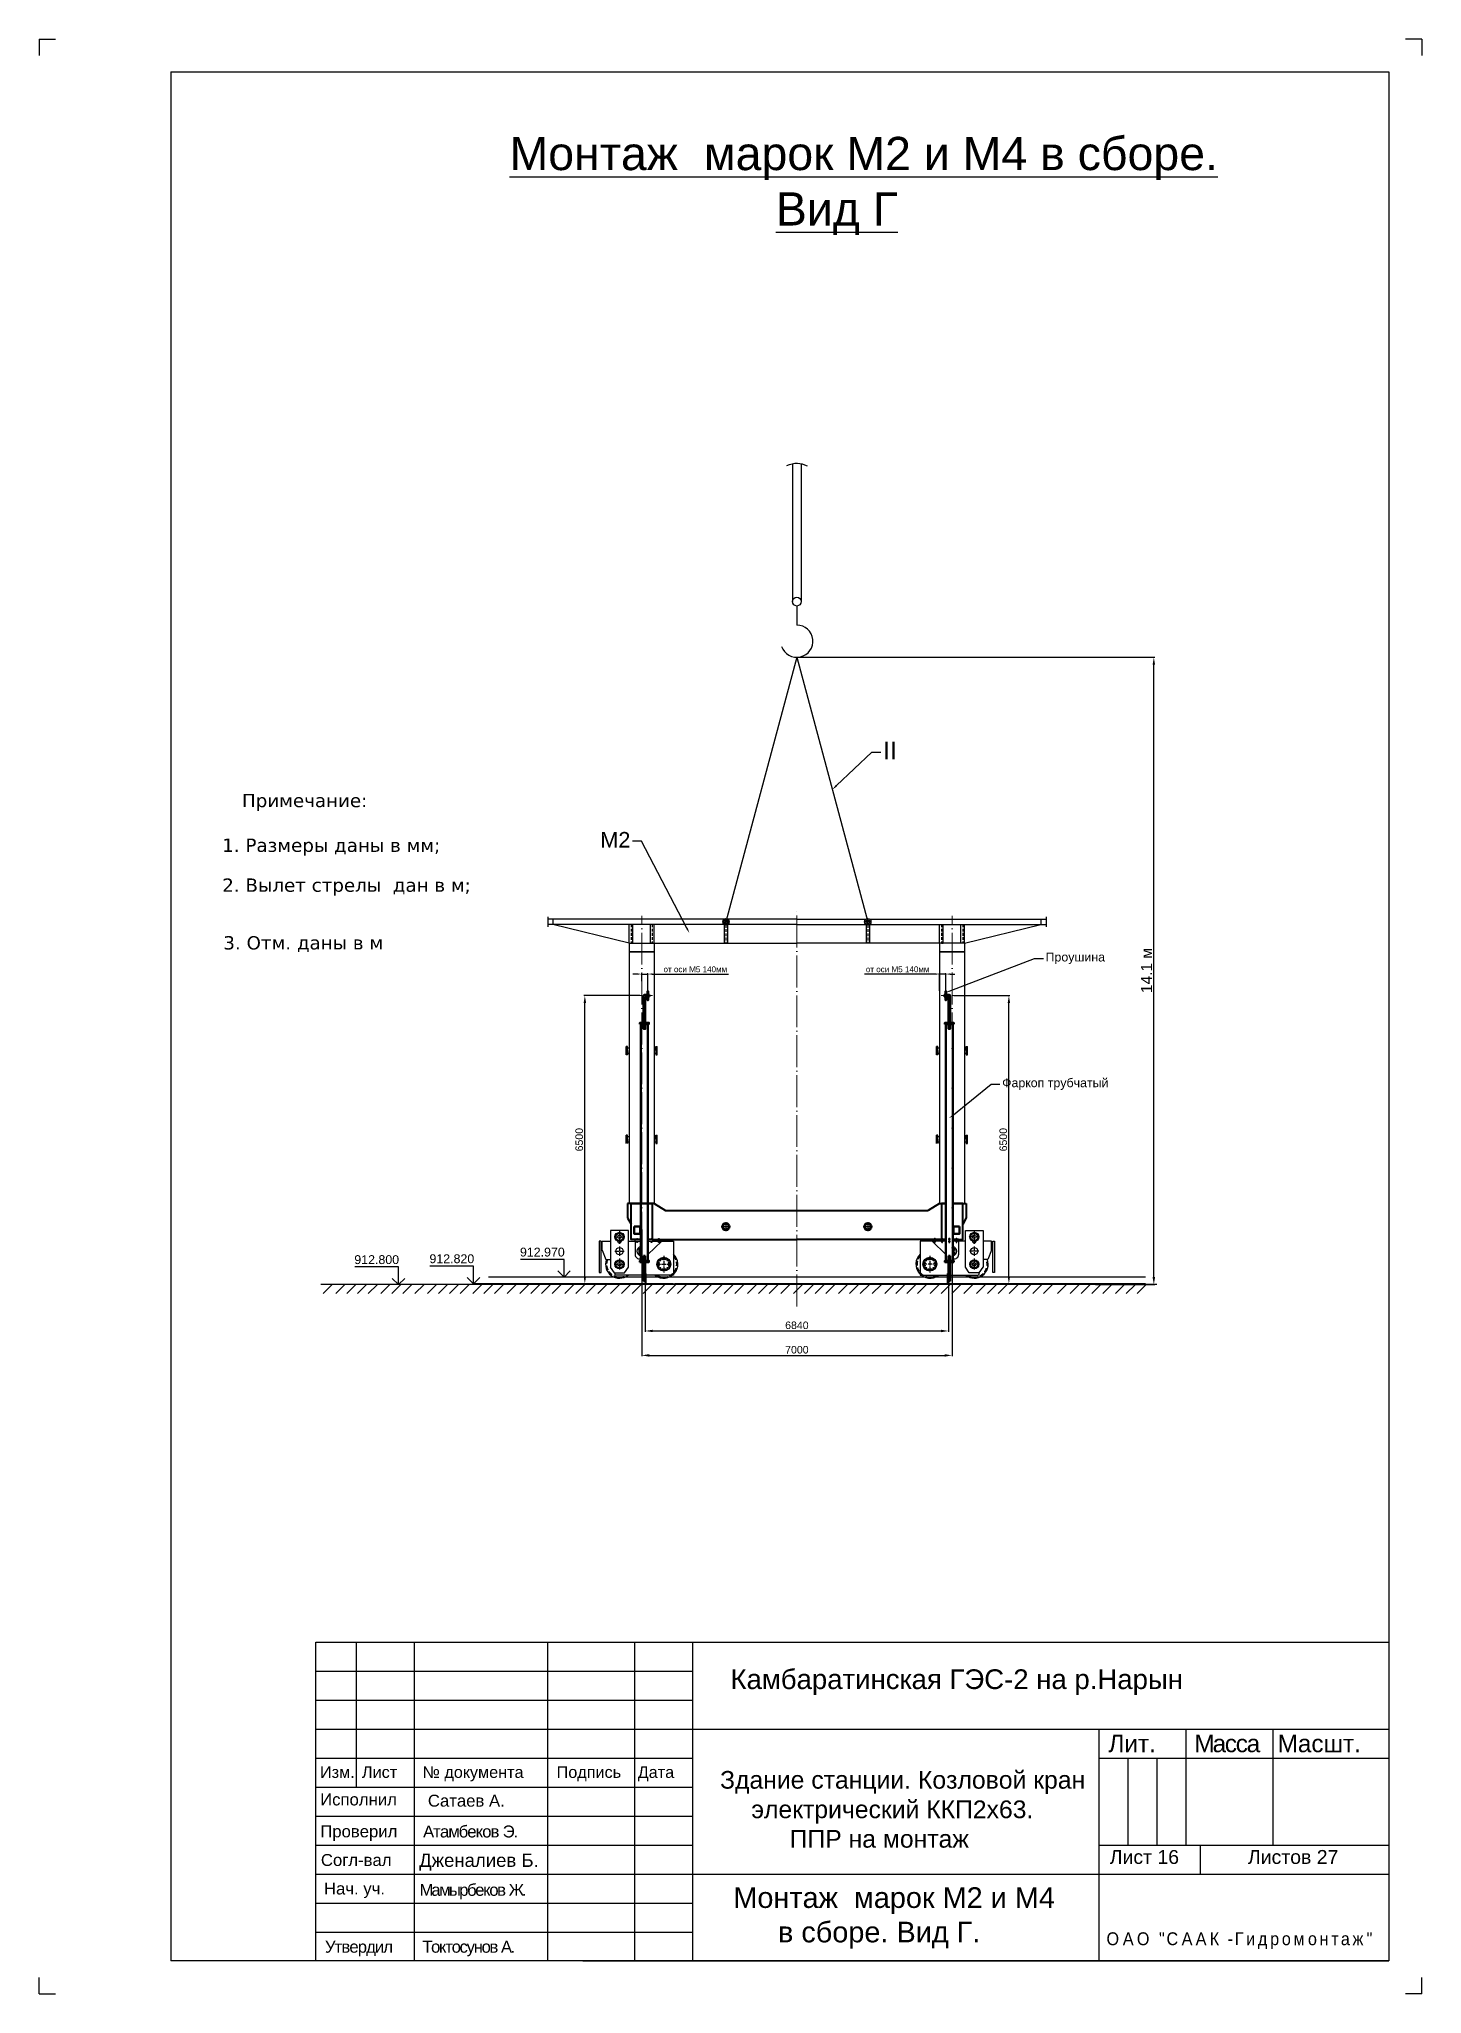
# Model space of a CAD drawing. Header units: millimetres. Extents: x 155577 to 993706, y -295114 to -113927.
# Drawn here: x 638119 to 669304, y -282929 to -238825 of the extents above; entities that cross this region are included whole.
import ezdxf
from ezdxf import colors
from ezdxf.entities.mleader import LeaderData, LeaderLine
from ezdxf.math import Vec2, Vec3

# ---------------------------------------------------------------- set-up
doc = ezdxf.new("R2010")
doc.units = ezdxf.units.MM
doc.linetypes.add('ACAD_ISO04W100', pattern=[30, 24, -3, 0, -3])
doc.linetypes.add('штриховая2', pattern=[9.525, 6.35, -3.175])
doc.layers.add('ось', color=160, linetype='Continuous', lineweight=15)
doc.layers.add('размер', color=84, linetype='Continuous', lineweight=18)
doc.styles.add('rom', font='times.ttf')
doc.styles.get("Standard").update_dxf_attribs({"font": 'arial.ttf'})
doc.dimstyles.new('ISO-25', dxfattribs={"dimtxt": 170, "dimasz": 170, "dimexe": 20, "dimexo": 10, "dimgap": 40, "dimtad": 1, "dimtxsty": 'Standard', "dimcen": 2.5, "dimadec": 0, "dimazin": 0, "dimtfac": 1, "dimtmove": 0, "dimatfit": 3, "dimfxl": 0, "dimarcsym": 0})

msp = doc.modelspace()

# ---------------------------------------------------------------- texts
at = {"attachment_point": 1}
for s, insert, char_height, width in [('\\pi2107.8;{\\LМонтаж  марок М2 и М4 в сборе. \\P\\pi8114.6;Вид Г}', (646620.725, -241030.736), 750, 18906.2907), ('{\\fVerdana|b0|i0|c204|p34;Примечание:}', (642695.314, -255853.792), 300, 3384.09673), ('{\\fVerdana|b0|i0|c204|p34;1. Размеры даны в мм;}', (642249.094, -256863.098), 300, 5351.06305), ('{\\fVerdana|b0|i0|c0|p34;2\\fVerdana|b0|i0|c204|p34;. Вылет стрелы  дан в м;\\H1.8516x; }', (642249.094, -257763.131), 300, 7949.70381), ('{\\fVerdana|b0|i0|c0|p34;3\\fVerdana|b0|i0|c204|p34;. Отм. даны в м}', (642274.296, -259064.544), 300, 5294.04981), ('912.800', (645228.195, -266262.407), 200, 663.51782), ('912.820', (646922.78, -266242.407), 200, 663.51782), ('912.970', (648964.14, -266092.407), 200, 663.51782), ('Камбаратинская ГЭС-2 на р.Нарын', (653711.618, -275606.474), 444.79287, 15409.40209), ('{\\H1.5x;Лит.}', (662235.48, -277083.468), 261.64286, 1218.85232), ('{\\H1.5x;\\T0.9;Масса}', (664174.166, -277083.468), 261.64286, 1218.85232), ('{\\H1.5x;Масшт.}', (666051.042, -277083.468), 261.64286, 1218.85232), ('Изм.', (644454.776, -277793.965), 261.6429, 3075.09004), ('Лист', (645400.899, -277793.965), 261.6429, 3075.09004), ('{\\fArial|b0|i0|c204|p34;№ документа}', (646765.295, -277793.965), 261.64286, 3075.09004), ('Подпись ', (649791.044, -277793.965), 261.6429, 1589.57003), ('Дата', (651620.232, -277793.965), 261.6429, 725.22237), ('\\pi102.31;Здание станции. Козловой кран \\P\\pi808.31;электрический ККП2х63.\\P\\pi1671.1;ППР на монтаж', (653374.595, -277899.289), 399.33282, 8449.96999), ('Исполнил', (644457.843, -278407.235), 269.5497, 1536.4293), ('Сатаев А.', (646887.528, -278434.543), 269.5497, 2643.40605), ('Проверил', (644460.897, -279126.596), 269.5497, 1536.4293), ('{\\T0.9;Атамбеков Э}.', (646778.837, -279130.17), 269.54965, 2835.52721), ('Согл-вал', (644474.659, -279773.361), 269.5497, 1536.4293), ('Дженалиев Б.', (646688.782, -279764.223), 299.49961, 2761.70796), ('Лист 16', (662264.941, -279683.028), 313.9714, 2154.93112), ('Листов 27', (665381.748, -279683.028), 313.9714, 2154.93112), ('Нач. уч.', (644543.823, -280416.514), 269.5497, 2076.7043), ('{\\T0.85;Мамырбеков Ж\\T0.75;.}', (646698.218, -280446.784), 269.54965, 3102.1488), ('\\pi798.5;Монтаж  марок М2 и М4 \\P\\pi1805.6;в сборе. Вид Г.', (652977.587, -280523.598), 465.88829, 8075.36419), ('{\\T0.9;Утвердил}', (644566.563, -281729.935), 269.54965, 1536.4293), ('{\\T0.85;Токтосунов А.}', (646763.305, -281729.935), 269.54965, 3177.93611)]:
    msp.add_mtext(s, dxfattribs=dict(at, insert=insert, char_height=char_height, width=width))
at = {"linetype": 'Continuous', "insert": (665208.662, -281728.601), "char_height": 430.567809, "width": 6162.98546, "attachment_point": 5, "style": 'rom'}
msp.add_mtext('{\\fArial|b0|i0|c204|p34;\\H0.6733x;\\W0.9;\\T1.3;ОАО "СААК \\fArial|b0|i0|c0|p34;-\\fArial|b0|i0|c204|p34;Гидромонтаж\\fArial|b0|i0|c0|p34;"\\Fsimplex|c0;\\H1.485x;\\Q12;\\T1; }', dxfattribs=at)

# ---------------------------------------------------------------- blocks, each defined once
blk = doc.blocks.new('A4')
at = {"color": 4}
for p, q in [((839180.34, -1943.12), (839180.34, -1945.62)), ((839180.34, -1943.12), (839182.84, -1943.12)), ((839390.34, -1943.12), (839387.84, -1943.12)), ((839390.34, -1943.12), (839390.34, -1945.62)), ((839180.34, -2240.12), (839180.34, -2237.62)), ((839390.34, -2240.12), (839390.34, -2237.62)), ((839180.34, -2240.12), (839182.84, -2240.12)), ((839390.34, -2240.12), (839387.84, -2240.12))]:
    blk.add_line(p, q, dxfattribs=at)
for p, q in [((839200.34, -1948.12), (839200.34, -2235.12)), ((839200.34, -1948.12), (839385.34, -1948.12)), ((839385.34, -1948.12), (839385.34, -2235.12)), ((839385.34, -2235.12), (839200.34, -2235.12))]:
    blk.add_line(p, q)
blk = doc.blocks.new('*D132')
at = {"layer": 'Defpoints', "color": 0, "transparency": 16777216}
for p in [(651709, -265671), (658709, -265671), (658709, -268523)]:
    blk.add_point(p, dxfattribs=at)
at = {"layer": 'размер', "color": 0, "lineweight": -2, "transparency": 16777216}
for p, q in [((651709, -265681), (651709, -268543)), ((658709, -265681), (658709, -268543)), ((651879, -268523), (658539, -268523))]:
    blk.add_line(p, q, dxfattribs=at)
at = {"layer": 'размер', "color": 0, "transparency": 16777216}
for points in [[(651879, -268495), (651879, -268552), (651709, -268523)], [(658539, -268495), (658539, -268552), (658709, -268523)]]:
    blk.add_solid(points, dxfattribs=at)
at = {"layer": 'размер', "color": 0, "transparency": 16777216, "insert": (655209, -268397), "char_height": 170, "attachment_point": 5}
blk.add_mtext('7000', dxfattribs=at)
blk = doc.blocks.new('ГАК ДЭКа')
blk.add_line((284780, 30287), (284780, 29857))
blk.add_circle((284780, 30387), 100)
blk.add_arc((284780, 29494), 363, 198.8478, 90)
blk = doc.blocks.new('*D153')
at = {"layer": 'Defpoints', "color": 0, "transparency": 16777216}
for p in [(655209, -252772), (663259, -252772), (661934, -266926)]:
    blk.add_point(p, dxfattribs=at)
at = {"layer": 'размер', "color": 0, "lineweight": -2, "transparency": 16777216}
for p, q in [((655219, -252772), (663279, -252772)), ((663259, -266756), (663259, -252942)), ((661944, -266926), (663279, -266926))]:
    blk.add_line(p, q, dxfattribs=at)
at = {"layer": 'размер', "color": 0, "transparency": 16777216}
for points in [[(663231, -252942), (663288, -252942), (663259, -252772)], [(663231, -266756), (663288, -266756), (663259, -266926)]]:
    blk.add_solid(points, dxfattribs=at)
at = {"layer": 'размер', "color": 0, "transparency": 16777216, "insert": (663094, -259840), "char_height": 170, "attachment_point": 5, "rotation": 90}
blk.add_mtext('{\\H1.4706x;14.1 м}', dxfattribs=at)
blk = doc.blocks.new('*D155')
at = {"layer": 'Defpoints', "color": 0, "transparency": 16777216}
for p in [(658741, -260406), (659990, -260406), (660798, -266906)]:
    blk.add_point(p, dxfattribs=at)
at = {"layer": 'размер', "color": 0, "lineweight": -2, "transparency": 16777216}
for p, q in [((658751, -260406), (660010, -260406)), ((659990, -266736), (659990, -260576)), ((660788, -266906), (659970, -266906))]:
    blk.add_line(p, q, dxfattribs=at)
at = {"layer": 'размер', "color": 0, "transparency": 16777216}
for points in [[(659962, -260576), (660018, -260576), (659990, -260406)], [(659962, -266736), (660018, -266736), (659990, -266906)]]:
    blk.add_solid(points, dxfattribs=at)
at = {"layer": 'размер', "color": 0, "transparency": 16777216, "insert": (659863, -263656), "char_height": 170, "attachment_point": 5, "rotation": 90}
blk.add_mtext('6500', dxfattribs=at)
blk = doc.blocks.new('*D156')
at = {"layer": 'Defpoints', "color": 0, "transparency": 16777216}
for p in [(650427, -260406), (651676, -260406), (649619, -266906)]:
    blk.add_point(p, dxfattribs=at)
at = {"layer": 'размер', "color": 0, "lineweight": -2, "transparency": 16777216}
for p, q in [((651666, -260406), (650407, -260406)), ((650427, -266736), (650427, -260576)), ((649629, -266906), (650447, -266906))]:
    blk.add_line(p, q, dxfattribs=at)
at = {"layer": 'размер', "color": 0, "transparency": 16777216}
for points in [[(650399, -260576), (650456, -260576), (650427, -260406)], [(650399, -266736), (650456, -266736), (650427, -266906)]]:
    blk.add_solid(points, dxfattribs=at)
at = {"layer": 'размер', "color": 0, "transparency": 16777216, "insert": (650300, -263656), "char_height": 170, "attachment_point": 5, "rotation": 90}
blk.add_mtext('6500', dxfattribs=at)
blk = doc.blocks.new('*D157')
at = {"layer": 'Defpoints', "color": 0, "transparency": 16777216}
for p in [(651789, -266926), (658629, -266926), (658629, -267972)]:
    blk.add_point(p, dxfattribs=at)
at = {"layer": 'размер', "color": 0, "lineweight": -2, "transparency": 16777216}
for p, q in [((651789, -266936), (651789, -267992)), ((658629, -266936), (658629, -267992)), ((651959, -267972), (658459, -267972))]:
    blk.add_line(p, q, dxfattribs=at)
at = {"layer": 'размер', "color": 0, "transparency": 16777216}
for points in [[(651959, -267944), (651959, -268000), (651789, -267972)], [(658459, -267944), (658459, -268000), (658629, -267972)]]:
    blk.add_solid(points, dxfattribs=at)
at = {"layer": 'размер', "color": 0, "transparency": 16777216, "insert": (655209, -267845), "char_height": 170, "attachment_point": 5}
blk.add_mtext('6840', dxfattribs=at)
blk = doc.blocks.new('*D163')
at = {"layer": 'Defpoints', "color": 0, "transparency": 16777216}
for p in [(651709, -259920), (651709, -260091), (651849, -260306)]:
    blk.add_point(p, dxfattribs=at)
at = {"layer": 'размер', "color": 0, "lineweight": -2, "transparency": 16777216}
for p, q in [((651609, -259920), (651509, -259920)), ((651709, -260081), (651709, -259900)), ((651709, -259920), (651849, -259920)), ((651849, -260296), (651849, -259900)), ((651949, -259920), (653666, -259920))]:
    blk.add_line(p, q, dxfattribs=at)
at = {"layer": 'размер', "color": 0, "transparency": 16777216}
for points in [[(651609, -259903), (651609, -259936), (651709, -259920)], [(651949, -259903), (651949, -259936), (651849, -259920)]]:
    blk.add_solid(points, dxfattribs=at)
at = {"layer": 'размер', "color": 0, "transparency": 16777216, "insert": (652918, -259813), "char_height": 130, "attachment_point": 5}
blk.add_mtext('от оси М5 140мм', dxfattribs=at)
blk = doc.blocks.new('*D162')
at = {"layer": 'Defpoints', "color": 0, "transparency": 16777216}
for p in [(658569, -259920), (658429, -260306), (658569, -260306)]:
    blk.add_point(p, dxfattribs=at)
at = {"layer": 'размер', "color": 0, "lineweight": -2, "transparency": 16777216}
for p, q in [((658329, -259920), (656733, -259920)), ((658429, -260296), (658429, -259900)), ((658569, -259920), (658429, -259920)), ((658569, -260296), (658569, -259900)), ((658669, -259920), (658769, -259920))]:
    blk.add_line(p, q, dxfattribs=at)
at = {"layer": 'размер', "color": 0, "transparency": 16777216}
for points in [[(658329, -259903), (658329, -259936), (658429, -259920)], [(658669, -259903), (658669, -259936), (658569, -259920)]]:
    blk.add_solid(points, dxfattribs=at)
at = {"layer": 'размер', "color": 0, "transparency": 16777216, "insert": (657481, -259813), "char_height": 130, "attachment_point": 5}
blk.add_mtext('от оси М5 140мм', dxfattribs=at)

# ---------------------------------------------------------------- dimensions: what is measured, and where the dimension line sits
at = {"layer": 'размер'}
dim = msp.add_linear_dim(base=(663259.271, -252771.624), p1=(661933.822, -266926.47), p2=(655208.612, -252771.624), angle=90, text='{\\H1.4706x;14.1 м}', dimstyle='ISO-25', dxfattribs=at)
dim.commit()
dim.dimension.update_dxf_attribs({"geometry": '*D153', "text_midpoint": (663259.271, -259839.994), "dimtype": 160})
for base, p1, p2, picture, middle in [((651708.612, -259919.754), (651848.612, -260306.47), (651708.612, -260090.537), '*D163', (652917.994, -259919.754)), ((658568.612, -259919.754), (658428.612, -260306.47), (658568.612, -260306.47), '*D162', (657480.927, -259919.754))]:
    dim = msp.add_linear_dim(base=base, p1=p1, p2=p2, text='от оси М5 140мм', dimstyle='ISO-25', override={"dimtxt": 130, "dimasz": 100}, dxfattribs=at)
    dim.commit()
    dim.dimension.update_dxf_attribs({"geometry": picture, "text_midpoint": middle, "dimtype": 160})
for base, p1, p2, picture, middle in [((650427.194, -260406.47), (649619.464, -266906.47), (651676.409, -260406.47), '*D156', (650427.194, -263656.47)), ((659990.029, -260406.47), (660797.76, -266906.47), (658740.814, -260406.47), '*D155', (659990.029, -263656.47))]:
    dim = msp.add_linear_dim(base=base, p1=p1, p2=p2, angle=90, dimstyle='ISO-25', dxfattribs=at)
    dim.commit()
    dim.dimension.update_dxf_attribs({"geometry": picture, "text_midpoint": middle, "dimtype": 160})
dim = msp.add_linear_dim(base=(658708.612, -268523.431), p1=(651708.612, -265671.47), p2=(658708.612, -265671.47), dimstyle='ISO-25', dxfattribs=at)
dim.commit()
dim.dimension.update_dxf_attribs({"geometry": '*D132', "text_midpoint": (655208.612, -268523.431), "dimtype": 160})
dim = msp.add_linear_dim(base=(658628.612, -267972.054), p1=(651788.612, -266926.47), p2=(658628.612, -266926.47), dimstyle='ISO-25', dxfattribs=at)
dim.commit()
dim.dimension.update_dxf_attribs({"geometry": '*D157', "text_midpoint": (655208.612, -267845.256)})

# ---------------------------------------------------------------- hatches: boundary and pattern name
for points in [[(651358.612, -261554.276), (651388.612, -261554.276), (651388.612, -261646.47), (651388.612, -261738.665), (651358.612, -261738.665)], [(652058.612, -261738.665), (652028.612, -261738.665), (652028.612, -261646.47), (652028.612, -261554.276), (652058.612, -261554.276)], [(658358.612, -261554.276), (658388.612, -261554.276), (658388.612, -261646.47), (658388.612, -261738.665), (658358.612, -261738.665)], [(659058.612, -261738.665), (659028.612, -261738.665), (659028.612, -261646.47), (659028.612, -261554.276), (659058.612, -261554.276)], [(651358.612, -263554.276), (651388.612, -263554.276), (651388.612, -263646.47), (651388.612, -263738.665), (651358.612, -263738.665)], [(652058.612, -263738.665), (652028.612, -263738.665), (652028.612, -263646.47), (652028.612, -263554.276), (652058.612, -263554.276)], [(658358.612, -263554.276), (658388.612, -263554.276), (658388.612, -263646.47), (658388.612, -263738.665), (658358.612, -263738.665)], [(659058.612, -263738.665), (659028.612, -263738.665), (659028.612, -263646.47), (659028.612, -263554.276), (659058.612, -263554.276)]]:
    msp.add_hatch(color=256).paths.add_polyline_path(points)

# ---------------------------------------------------------------- linework, layer by layer
for p, q in [((655108.708, -248404.848), (655108.612, -251515.726)), ((655308.379, -248404.49), (655308.379, -251522.553)), ((655208.612, -252771.624), (653608.612, -258740.47)), ((655208.612, -252771.624), (656808.612, -258740.47)), ((653533.671, -258740.47), (653683.552, -258740.47)), ((653608.612, -258800.47), (653608.612, -258669.529)), ((656883.552, -258740.47), (656733.671, -258740.47)), ((656808.612, -258800.47), (656808.612, -258669.529)), ((651948.612, -259220.47), (651908.612, -259220.47)), ((652248.612, -259220.47), (652368.612, -259220.47)), ((658168.612, -259220.47), (658048.612, -259220.47)), ((658468.612, -259220.47), (658508.612, -259220.47)), ((651838.612, -260388.47), (651838.612, -260424.47)), ((651869.525, -260388.47), (651869.525, -260424.47)), ((651880.024, -260388.47), (651880.024, -260424.47)), ((658537.199, -260388.47), (658537.199, -260424.47)), ((658547.698, -260388.47), (658547.698, -260424.47)), ((658578.612, -260388.47), (658578.612, -260424.47)), ((651788.612, -261006.47), (651752.612, -261006.47)), ((651788.612, -261006.47), (651752.612, -261006.47)), ((651788.612, -261056.47), (651752.612, -261056.47)), ((651788.612, -261056.47), (651752.612, -261056.47)), ((651788.612, -261081.47), (651752.612, -261081.47)), ((651788.612, -261081.47), (651752.612, -261081.47)), ((658628.612, -261006.47), (658664.612, -261006.47)), ((658628.612, -261006.47), (658664.612, -261006.47)), ((658628.612, -261056.47), (658664.612, -261056.47)), ((658628.612, -261056.47), (658664.612, -261056.47)), ((658628.612, -261081.47), (658664.612, -261081.47)), ((658628.612, -261081.47), (658664.612, -261081.47)), ((651388.612, -261554.276), (651358.612, -261554.276)), ((651358.612, -261738.665), (651358.612, -261554.276)), ((651388.612, -261738.665), (651358.612, -261738.665)), ((651388.612, -261646.47), (651388.612, -261554.276)), ((651388.612, -261646.47), (651388.612, -261738.665)), ((652028.612, -261646.47), (652028.612, -261554.276)), ((652028.612, -261554.276), (652058.612, -261554.276)), ((652028.612, -261646.47), (652028.612, -261738.665)), ((652028.612, -261738.665), (652058.612, -261738.665)), ((652058.612, -261738.665), (652058.612, -261554.276)), ((658388.612, -261554.276), (658358.612, -261554.276)), ((658358.612, -261738.665), (658358.612, -261554.276)), ((658388.612, -261738.665), (658358.612, -261738.665)), ((658388.612, -261646.47), (658388.612, -261554.276)), ((658388.612, -261646.47), (658388.612, -261738.665)), ((659028.612, -261646.47), (659028.612, -261554.276)), ((659028.612, -261554.276), (659058.612, -261554.276)), ((659028.612, -261646.47), (659028.612, -261738.665)), ((659028.612, -261738.665), (659058.612, -261738.665)), ((659058.612, -261738.665), (659058.612, -261554.276)), ((651388.612, -263554.276), (651358.612, -263554.276)), ((651358.612, -263738.665), (651358.612, -263554.276)), ((651388.612, -263646.47), (651388.612, -263554.276)), ((651388.612, -263646.47), (651388.612, -263738.665)), ((652028.612, -263646.47), (652028.612, -263554.276)), ((652028.612, -263554.276), (652058.612, -263554.276)), ((652028.612, -263646.47), (652028.612, -263738.665)), ((652028.612, -263738.665), (652058.612, -263738.665)), ((652058.612, -263738.665), (652058.612, -263554.276)), ((658388.612, -263554.276), (658358.612, -263554.276)), ((658358.612, -263738.665), (658358.612, -263554.276)), ((658388.612, -263646.47), (658388.612, -263554.276)), ((658388.612, -263646.47), (658388.612, -263738.665)), ((659028.612, -263646.47), (659028.612, -263554.276)), ((659028.612, -263554.276), (659058.612, -263554.276)), ((659028.612, -263646.47), (659028.612, -263738.665)), ((659028.612, -263738.665), (659058.612, -263738.665)), ((659058.612, -263738.665), (659058.612, -263554.276)), ((650817.399, -265947.51), (651008.612, -265947.51)), ((650817.399, -266148.925), (650817.399, -265947.51)), ((651008.612, -265702.47), (651008.612, -266531.274)), ((651408.612, -265702.47), (651008.612, -265702.47)), ((651408.612, -266531.274), (651408.612, -265702.47)), ((651408.612, -265947.51), (651691.112, -265947.51)), ((651560.631, -265908.742), (651691.112, -265908.742)), ((651560.631, -265948.742), (651560.631, -265908.742)), ((651560.631, -265947.51), (651560.631, -266250.561)), ((651560.631, -265948.742), (651560.631, -265947.51)), ((651850.112, -265908.742), (652160.04, -265908.742)), ((651850.112, -265947.51), (652424.177, -265947.51)), ((652160.04, -265948.742), (651850.112, -266243.103)), ((652160.04, -265908.742), (652160.04, -265948.742)), ((652160.04, -265908.742), (652160.04, -265948.742)), ((652424.177, -265947.51), (652424.177, -266716.154)), ((653507.012, -265618.649), (653710.211, -265618.649)), ((653608.612, -265514.986), (653608.612, -265722.311)), ((656707.012, -265618.649), (656910.211, -265618.649)), ((656808.612, -265514.986), (656808.612, -265722.311)), ((657993.046, -265947.51), (657993.046, -266716.154)), ((658567.112, -265947.51), (657993.046, -265947.51)), ((658257.183, -265908.742), (658257.183, -265948.742)), ((658257.183, -265908.742), (658257.183, -265948.742)), ((658567.112, -265908.742), (658257.183, -265908.742)), ((658257.183, -265948.742), (658567.112, -266243.103)), ((658664.258, -265908.742), (658628.918, -265908.742)), ((658664.258, -265947.51), (658628.918, -265947.51)), ((658856.592, -265908.742), (658726.112, -265908.742)), ((659008.612, -265947.51), (658726.112, -265947.51)), ((658856.592, -265948.742), (658856.592, -265908.742)), ((658856.592, -265947.51), (658856.592, -266250.561)), ((658856.592, -265948.742), (658856.592, -265947.51)), ((659008.612, -266531.274), (659008.612, -265702.47)), ((659008.612, -265702.47), (659408.612, -265702.47)), ((659408.612, -265702.47), (659408.612, -266531.274)), ((659599.824, -265947.51), (659408.612, -265947.51)), ((659599.824, -266148.925), (659599.824, -265947.51)), ((649958.14, -266356.47), (648975.364, -266356.47)), ((649958.14, -266756.47), (649958.14, -266356.47)), ((650817.399, -266148.925), (650904.072, -266360.097)), ((650904.072, -266360.097), (651008.612, -266360.097)), ((651788.612, -266302.927), (651752.612, -266302.927)), ((651788.612, -266327.927), (651752.612, -266327.927)), ((651788.612, -266327.927), (651752.612, -266327.927)), ((651788.612, -266352.927), (651752.612, -266352.927)), ((651788.612, -266352.927), (651752.612, -266352.927)), ((651788.612, -266377.927), (651752.612, -266377.927)), ((651788.612, -266377.927), (651752.612, -266377.927)), ((658628.612, -266302.927), (658664.612, -266302.927)), ((658628.612, -266327.927), (658664.612, -266327.927)), ((658628.612, -266327.927), (658664.612, -266327.927)), ((658628.612, -266352.927), (658664.612, -266352.927)), ((658628.612, -266352.927), (658664.612, -266352.927)), ((658628.612, -266377.927), (658664.612, -266377.927)), ((658628.612, -266377.927), (658664.612, -266377.927)), ((659513.151, -266360.097), (659408.612, -266360.097)), ((659599.824, -266148.925), (659513.151, -266360.097)), ((646222.195, -266526.47), (645239.418, -266526.47)), ((646222.195, -266926.47), (646080.773, -266785.049)), ((646222.195, -266926.47), (646222.195, -266526.47)), ((646222.195, -266926.47), (646363.616, -266785.049)), ((647916.78, -266506.47), (646934.003, -266506.47)), ((647916.78, -266906.47), (647775.358, -266765.049)), ((647916.78, -266906.47), (647916.78, -266506.47)), ((647916.78, -266906.47), (648058.201, -266765.049)), ((649958.14, -266756.47), (649816.719, -266615.049)), ((649958.14, -266756.47), (650099.561, -266615.049)), ((651093.724, -266662.47), (651008.612, -266531.274)), ((651093.724, -266662.47), (651323.499, -266662.47)), ((651093.724, -266662.47), (651114.585, -266716.154)), ((652424.177, -266716.154), (651114.585, -266716.154)), ((651323.499, -266662.47), (651408.612, -266531.274)), ((651788.612, -266427.927), (651752.612, -266427.927)), ((651788.612, -266427.927), (651752.612, -266427.927)), ((651788.612, -266452.927), (651752.612, -266452.927)), ((651788.612, -266452.927), (651752.612, -266452.927)), ((657993.046, -266716.154), (659302.638, -266716.154)), ((658628.612, -266427.927), (658664.612, -266427.927)), ((658628.612, -266427.927), (658664.612, -266427.927)), ((658628.612, -266452.927), (658664.612, -266452.927)), ((658628.612, -266452.927), (658664.612, -266452.927)), ((659093.724, -266662.47), (659008.612, -266531.274)), ((659323.499, -266662.47), (659093.724, -266662.47)), ((659323.499, -266662.47), (659302.638, -266716.154)), ((659323.499, -266662.47), (659408.612, -266531.274)), ((644524.802, -267130.117), (644728.449, -266926.47)), ((644809.947, -267130.117), (645013.594, -266926.47)), ((644809.947, -267130.117), (645013.594, -266926.47)), ((644809.947, -267130.117), (645013.594, -266926.47)), ((645057.57, -267130.117), (645261.217, -266926.47)), ((645300.202, -267130.117), (645503.849, -266926.47)), ((645543.823, -267130.117), (645747.47, -266926.47)), ((645828.968, -267130.117), (646032.615, -266926.47)), ((645828.968, -267130.117), (646032.615, -266926.47)), ((645828.968, -267130.117), (646032.615, -266926.47)), ((646076.591, -267130.117), (646280.238, -266926.47)), ((646319.223, -267130.117), (646522.87, -266926.47)), ((646596.413, -267130.117), (646800.06, -266926.47)), ((646881.558, -267130.117), (647085.205, -266926.47)), ((646881.558, -267130.117), (647085.205, -266926.47)), ((646881.558, -267130.117), (647085.205, -266926.47)), ((647129.181, -267130.117), (647332.828, -266926.47)), ((647371.813, -267130.117), (647575.46, -266926.47)), ((647615.434, -267130.117), (647819.081, -266926.47)), ((647900.579, -267130.117), (648104.225, -266926.47)), ((647900.579, -267130.117), (648104.225, -266926.47)), ((647900.579, -267130.117), (648104.225, -266926.47)), ((648148.202, -267130.117), (648351.848, -266926.47)), ((648390.834, -267130.117), (648594.481, -266926.47)), ((648672.98, -267130.117), (648876.627, -266926.47)), ((648958.125, -267130.117), (649161.772, -266926.47)), ((648958.125, -267130.117), (649161.772, -266926.47)), ((648958.125, -267130.117), (649161.772, -266926.47)), ((649205.748, -267130.117), (649409.394, -266926.47)), ((649448.38, -267130.117), (649652.027, -266926.47)), ((649692.001, -267130.117), (649895.648, -266926.47)), ((649977.146, -267130.117), (650180.792, -266926.47)), ((649977.146, -267130.117), (650180.792, -266926.47)), ((649977.146, -267130.117), (650180.792, -266926.47)), ((650224.768, -267130.117), (650428.415, -266926.47)), ((650467.401, -267130.117), (650671.048, -266926.47)), ((650721.293, -267130.117), (650924.94, -266926.47)), ((651006.438, -267130.117), (651210.085, -266926.47)), ((651006.438, -267130.117), (651210.085, -266926.47)), ((651006.438, -267130.117), (651210.085, -266926.47)), ((651254.061, -267130.117), (651457.708, -266926.47)), ((651496.693, -267130.117), (651700.34, -266926.47)), ((651740.314, -267130.117), (651943.961, -266926.47)), ((652025.459, -267130.117), (652229.105, -266926.47)), ((652025.459, -267130.117), (652229.105, -266926.47)), ((652025.459, -267130.117), (652229.105, -266926.47)), ((652273.082, -267130.117), (652476.728, -266926.47)), ((652515.714, -267130.117), (652719.361, -266926.47)), ((652791.059, -267130.117), (652994.706, -266926.47)), ((653076.204, -267130.117), (653279.85, -266926.47)), ((653076.204, -267130.117), (653279.85, -266926.47)), ((653076.204, -267130.117), (653279.85, -266926.47)), ((653323.827, -267130.117), (653527.473, -266926.47)), ((653566.459, -267130.117), (653770.106, -266926.47)), ((653810.08, -267130.117), (654013.726, -266926.47)), ((654095.224, -267130.117), (654298.871, -266926.47)), ((654095.224, -267130.117), (654298.871, -266926.47)), ((654095.224, -267130.117), (654298.871, -266926.47)), ((654342.847, -267130.117), (654546.494, -266926.47)), ((654585.48, -267130.117), (654789.126, -266926.47)), ((654845.399, -267130.117), (655049.045, -266926.47)), ((655130.544, -267130.117), (655334.19, -266926.47)), ((655130.544, -267130.117), (655334.19, -266926.47)), ((655130.544, -267130.117), (655334.19, -266926.47)), ((655378.166, -267130.117), (655581.813, -266926.47)), ((655620.799, -267130.117), (655824.445, -266926.47)), ((655864.419, -267130.117), (656068.066, -266926.47)), ((656149.564, -267130.117), (656353.211, -266926.47)), ((656149.564, -267130.117), (656353.211, -266926.47)), ((656149.564, -267130.117), (656353.211, -266926.47)), ((656397.187, -267130.117), (656600.834, -266926.47)), ((656639.819, -267130.117), (656843.466, -266926.47)), ((656910.036, -267130.117), (657113.683, -266926.47)), ((657195.181, -267130.117), (657398.827, -266926.47)), ((657195.181, -267130.117), (657398.827, -266926.47)), ((657195.181, -267130.117), (657398.827, -266926.47)), ((657442.803, -267130.117), (657646.45, -266926.47)), ((657685.436, -267130.117), (657889.083, -266926.47)), ((657929.057, -267130.117), (658132.703, -266926.47)), ((658214.201, -267130.117), (658417.848, -266926.47)), ((658214.201, -267130.117), (658417.848, -266926.47)), ((658214.201, -267130.117), (658417.848, -266926.47)), ((658461.824, -267130.117), (658665.471, -266926.47)), ((658704.457, -267130.117), (658908.103, -266926.47)), ((658975.636, -267130.117), (659179.283, -266926.47)), ((659260.781, -267130.117), (659464.428, -266926.47)), ((659260.781, -267130.117), (659464.428, -266926.47)), ((659260.781, -267130.117), (659464.428, -266926.47)), ((659508.404, -267130.117), (659712.05, -266926.47)), ((659751.036, -267130.117), (659954.683, -266926.47)), ((659994.657, -267130.117), (660198.304, -266926.47)), ((660279.802, -267130.117), (660483.448, -266926.47)), ((660279.802, -267130.117), (660483.448, -266926.47)), ((660279.802, -267130.117), (660483.448, -266926.47)), ((660527.424, -267130.117), (660731.071, -266926.47)), ((660770.057, -267130.117), (660973.704, -266926.47)), ((661086.756, -267130.117), (661290.403, -266926.47)), ((661371.901, -267130.117), (661575.548, -266926.47)), ((661371.901, -267130.117), (661575.548, -266926.47)), ((661371.901, -267130.117), (661575.548, -266926.47)), ((661619.524, -267130.117), (661823.171, -266926.47)), ((661862.156, -267130.117), (662065.803, -266926.47)), ((662105.777, -267130.117), (662309.424, -266926.47)), ((662390.922, -267130.117), (662594.569, -266926.47)), ((662390.922, -267130.117), (662594.569, -266926.47)), ((662390.922, -267130.117), (662594.569, -266926.47)), ((662638.545, -267130.117), (662842.192, -266926.47)), ((662881.177, -267130.117), (663084.824, -266926.47)), ((644359.968, -282186.761), (644359.968, -274991.582)), ((644359.968, -274991.582), (668561.933, -274991.582)), ((645275.718, -278262.118), (645275.718, -274991.582)), ((646583.932, -282186.761), (646583.932, -274991.582)), ((649592.825, -282186.761), (649592.825, -274991.582)), ((651555.147, -282186.761), (651555.147, -274991.582)), ((652863.361, -282186.761), (652863.361, -274991.582)), ((644359.968, -275645.69), (652863.361, -275645.69)), ((644359.968, -276299.797), (652863.361, -276299.797)), ((644359.968, -276953.904), (668561.933, -276953.904)), ((644359.968, -276953.904), (668561.933, -276953.904)), ((662020.861, -276953.904), (662020.861, -282186.761)), ((663983.183, -276953.904), (663983.183, -279570.333)), ((665945.504, -276953.904), (665945.504, -279570.333)), ((668561.933, -276781.361), (668561.933, -282186.761)), ((644359.968, -277608.011), (652863.361, -277608.011)), ((662020.861, -277608.011), (668561.933, -277608.011)), ((662674.968, -277608.011), (662674.968, -279570.333)), ((663329.076, -277608.011), (663329.076, -279570.333)), ((644359.968, -278262.118), (652863.361, -278262.118)), ((644359.968, -278262.118), (652863.361, -278262.118)), ((644359.968, -278916.225), (652863.361, -278916.225)), ((644359.968, -278916.225), (652863.361, -278916.225)), ((644359.968, -279570.333), (652863.361, -279570.333)), ((662020.861, -279570.333), (668561.933, -279570.333)), ((664305.654, -279570.333), (664305.654, -280224.44)), ((644359.968, -280224.44), (668561.933, -280224.44)), ((644359.968, -280878.547), (652863.361, -280878.547)), ((644359.968, -280878.547), (652863.361, -280878.547)), ((644359.968, -281532.654), (652863.361, -281532.654)), ((668561.933, -282186.761), (650380.133, -282186.761)), ((650380.133, -282186.761), (668561.933, -282186.761))]:
    msp.add_line(p, q)
at = {"lineweight": 30}
for p, q in [((649588.612, -258630.47), (649588.612, -258850.47)), ((653570.762, -258680.47), (649588.612, -258680.47)), ((653570.762, -258800.47), (649588.612, -258800.47)), ((649708.612, -258680.47), (649708.612, -258800.47)), ((651428.612, -259220.47), (649708.612, -258800.47)), ((651428.612, -259220.47), (651428.612, -258800.47)), ((651508.612, -259220.47), (651508.612, -258800.47)), ((651908.612, -259220.47), (651908.612, -258800.47)), ((651988.612, -259220.47), (651988.612, -258800.47)), ((653570.762, -258800.47), (653570.762, -259220.47)), ((655208.612, -258680.47), (653646.461, -258680.47)), ((655208.612, -258800.47), (653646.461, -258800.47)), ((653646.461, -258800.47), (653646.461, -259220.47)), ((655208.612, -258680.47), (656770.762, -258680.47)), ((655208.612, -258800.47), (656770.762, -258800.47)), ((656770.762, -258800.47), (656770.762, -259220.47)), ((656846.461, -258680.47), (660828.612, -258680.47)), ((656846.461, -258800.47), (660828.612, -258800.47)), ((656846.461, -258800.47), (656846.461, -259220.47)), ((658428.612, -259220.47), (658428.612, -258800.47)), ((658508.612, -259220.47), (658508.612, -258800.47)), ((658908.612, -259220.47), (658908.612, -258800.47)), ((658988.612, -259220.47), (660708.612, -258800.47)), ((658988.612, -259220.47), (658988.612, -258800.47)), ((660708.612, -258680.47), (660708.612, -258800.47)), ((660828.612, -258630.47), (660828.612, -258850.47)), ((651428.612, -259220.47), (651428.612, -259415.47)), ((651428.612, -259220.47), (655208.612, -259220.47)), ((651988.612, -259220.47), (651988.612, -259415.47)), ((658988.612, -259220.47), (655208.612, -259220.47)), ((658428.612, -259220.47), (658428.612, -259415.47)), ((658988.612, -259220.47), (658988.612, -259415.47)), ((651988.612, -259415.47), (651428.612, -259415.47)), ((651988.612, -259425.47), (651428.612, -259425.47)), ((651428.612, -259425.47), (651428.612, -265096.47)), ((651988.612, -259425.47), (651988.612, -265096.47)), ((658988.612, -259415.47), (658428.612, -259415.47)), ((658988.612, -259425.47), (658428.612, -259425.47)), ((658428.612, -259425.47), (658428.612, -265096.47)), ((658988.612, -259425.47), (658988.612, -265096.47)), ((651388.612, -261586.47), (651428.612, -261586.47)), ((651388.612, -261706.47), (651428.612, -261706.47)), ((651988.612, -261586.47), (652028.612, -261586.47)), ((651988.612, -261706.47), (652028.612, -261706.47)), ((658388.612, -261586.47), (658428.612, -261586.47)), ((658388.612, -261706.47), (658428.612, -261706.47)), ((658988.612, -261586.47), (659028.612, -261586.47)), ((658988.612, -261706.47), (659028.612, -261706.47)), ((651388.612, -263586.47), (651428.612, -263586.47)), ((651388.612, -263706.47), (651428.612, -263706.47)), ((651988.612, -263586.47), (652028.612, -263586.47)), ((651988.612, -263706.47), (652028.612, -263706.47)), ((658388.612, -263586.47), (658428.612, -263586.47)), ((658388.612, -263706.47), (658428.612, -263706.47)), ((658988.612, -263586.47), (659028.612, -263586.47)), ((658988.612, -263706.47), (659028.612, -263706.47)), ((651988.612, -265096.47), (651428.612, -265096.47)), ((651988.612, -265096.47), (651428.612, -265096.47)), ((658567.112, -265096.47), (658428.612, -265096.47)), ((658988.612, -265096.47), (658726.112, -265096.47)), ((652389.678, -266756.47), (648256.029, -266756.47)), ((658608.612, -266756.47), (652331.595, -266756.47)), ((655208.612, -266411.47), (655208.612, -266411.47)), ((655208.612, -266411.47), (655208.612, -266411.47)), ((663074.57, -266756.47), (658664.612, -266756.47)), ((663329.574, -266926.47), (644475.816, -266926.47)), ((651788.612, -266906.47), (647916.78, -266906.47)), ((652425.678, -266906.47), (651808.612, -266906.47)), ((658608.612, -266906.47), (652445.678, -266906.47)), ((663074.57, -266906.47), (658628.612, -266906.47))]:
    msp.add_line(p, q, dxfattribs=at)
at = {"linetype": 'штриховая2', "ltscale": 10}
for p, q in [((651468.612, -258800.47), (651468.612, -259220.47)), ((651948.612, -258800.47), (651948.612, -259220.47)), ((653608.612, -258811.411), (653608.612, -259220.47)), ((656808.612, -258811.411), (656808.612, -259220.47)), ((658468.612, -258800.47), (658468.612, -259220.47)), ((658948.612, -258800.47), (658948.612, -259220.47))]:
    msp.add_line(p, q, dxfattribs=at)
at = {"lineweight": 50}
for p, q in [((651770.612, -260388.47), (651838.612, -260388.47)), ((651806.612, -260424.47), (651838.612, -260424.47)), ((651858.612, -260388.47), (651888.612, -260388.47)), ((651858.612, -260424.47), (651888.612, -260424.47)), ((651888.612, -260388.47), (651888.612, -260424.47)), ((658558.612, -260388.47), (658528.612, -260388.47)), ((658528.612, -260388.47), (658528.612, -260424.47)), ((658558.612, -260424.47), (658528.612, -260424.47)), ((658646.612, -260388.47), (658578.612, -260388.47)), ((658610.612, -260424.47), (658578.612, -260424.47)), ((651691.112, -266387.927), (651691.112, -261046.47)), ((651850.112, -261046.47), (651850.112, -266387.927)), ((658567.112, -261046.47), (658567.112, -266387.927)), ((658726.112, -266387.927), (658726.112, -261046.47)), ((651788.612, -266277.927), (651752.612, -266277.927)), ((651752.612, -266277.927), (651752.612, -266851.427)), ((651788.612, -266851.427), (651788.612, -266277.927)), ((658628.612, -266851.427), (658628.612, -266277.927)), ((658628.612, -266277.927), (658664.612, -266277.927)), ((658664.612, -266277.927), (658664.612, -266851.427)), ((651788.612, -266851.427), (651752.612, -266851.427)), ((658628.612, -266851.427), (658664.612, -266851.427))]:
    msp.add_line(p, q, dxfattribs=at)
at = {"color": 3}
for p, q in [((651788.612, -261031.47), (651752.612, -261031.47)), ((658628.612, -261031.47), (658664.612, -261031.47)), ((651788.612, -266402.927), (651752.612, -266402.927)), ((658628.612, -266402.927), (658664.612, -266402.927))]:
    msp.add_line(p, q, dxfattribs=at)
at = {"lineweight": 40}
for p, q in [((651988.612, -265096.47), (651388.612, -265096.47)), ((651388.612, -265096.47), (651388.612, -265416.47)), ((651388.612, -265416.47), (651468.612, -265563.133)), ((651988.612, -265096.47), (652248.612, -265256.47)), ((652248.612, -265256.47), (658168.612, -265256.47)), ((658428.612, -265096.47), (658168.612, -265256.47)), ((658428.612, -265096.47), (658567.112, -265096.47)), ((658726.112, -265096.47), (659028.612, -265096.47)), ((659028.612, -265416.47), (658948.612, -265563.133)), ((659028.612, -265096.47), (659028.612, -265416.47)), ((651948.612, -265908.742), (655208.612, -265908.742)), ((658257.183, -265908.742), (655208.612, -265908.742)), ((658567.112, -265908.742), (658257.183, -265908.742)), ((658664.258, -265908.742), (658628.918, -265908.742)), ((658856.592, -265908.742), (658726.112, -265908.742))]:
    msp.add_line(p, q, dxfattribs=at)
at = {"linetype": 'ACAD_ISO04W100', "ltscale": 4}
for p, q in [((651087.024, -265849.348), (651330.199, -265849.348)), ((651208.612, -265723.776), (651208.612, -266007.951)), ((659330.199, -265849.348), (659087.024, -265849.348)), ((659208.612, -265723.776), (659208.612, -266007.951)), ((651101.85, -266171.47), (651315.374, -266171.47)), ((651208.612, -266065.444), (651208.612, -266277.497)), ((651208.612, -266339.608), (651208.612, -266586.068)), ((652208.612, -266278.559), (652208.612, -266653.036)), ((658208.612, -266278.559), (658208.612, -266653.036)), ((659315.374, -266171.47), (659101.85, -266171.47)), ((659208.612, -266065.444), (659208.612, -266277.497)), ((659208.612, -266339.608), (659208.612, -266586.068)), ((651089.029, -266466.47), (651328.195, -266466.47)), ((652035.016, -266466.47), (652382.207, -266466.47)), ((658382.207, -266466.47), (658035.016, -266466.47)), ((659328.195, -266466.47), (659089.029, -266466.47))]:
    msp.add_line(p, q, dxfattribs=at)
at = {"lineweight": 50}
for points in [[(651788.612, -260442.47), (651788.612, -261156.47), (651752.612, -261156.47), (651752.612, -260406.47)], [(658628.612, -260442.47), (658628.612, -261156.47), (658664.612, -261156.47), (658664.612, -260406.47)]]:
    msp.add_lwpolyline(points, dxfattribs=at)
for points in [[(651838.612, -260506.47), (651858.612, -260506.47), (651858.612, -260306.47), (651838.612, -260306.47)], [(651838.612, -260306.47), (651858.612, -260306.47), (651858.612, -260506.47), (651838.612, -260506.47)], [(658578.612, -260506.47), (658558.612, -260506.47), (658558.612, -260306.47), (658578.612, -260306.47)], [(658578.612, -260306.47), (658558.612, -260306.47), (658558.612, -260506.47), (658578.612, -260506.47)], [(651670.612, -261046.47), (651670.612, -261016.47), (651870.612, -261016.47), (651870.612, -261046.47)], [(658746.612, -261046.47), (658746.612, -261016.47), (658546.612, -261016.47), (658546.612, -261046.47)], [(651541.742, -265614.622), (651678.26, -265614.622), (651678.26, -265781.306), (651541.742, -265781.306)], [(658875.481, -265614.622), (658738.963, -265614.622), (658738.963, -265781.306), (658875.481, -265781.306)], [(651670.612, -266417.927), (651670.612, -266387.927), (651870.612, -266387.927), (651870.612, -266417.927)], [(658746.612, -266417.927), (658746.612, -266387.927), (658546.612, -266387.927), (658546.612, -266417.927)]]:
    msp.add_lwpolyline(points, close=True, dxfattribs=at)
at = {"lineweight": 40}
for points in [[(651691.112, -265908.742), (651468.612, -265908.742), (651468.612, -265096.47), (651948.612, -265096.47), (651948.612, -265908.742), (651850.112, -265908.742)], [(658567.112, -265096.47), (658468.612, -265096.47), (658468.612, -265908.742), (658567.112, -265908.742)], [(658726.112, -265908.742), (658948.612, -265908.742), (658948.612, -265096.47), (658726.112, -265096.47)], [(658628.918, -265908.742), (658664.258, -265908.742)]]:
    msp.add_lwpolyline(points, dxfattribs=at)
for points in [[(650792.612, -265947.51), (650752.612, -265947.51), (650752.612, -266655.62), (650792.612, -266655.62)], [(651590.272, -265891.56), (651625.612, -265891.56), (651625.612, -265908.742), (651590.272, -265908.742)], [(651590.272, -265947.51), (651625.612, -265947.51), (651625.612, -265964.692), (651590.272, -265964.692)], [(651915.659, -265891.56), (651950.998, -265891.56), (651950.998, -265908.742), (651915.659, -265908.742)], [(651915.659, -265891.56), (651950.998, -265891.56), (651950.998, -265908.742), (651915.659, -265908.742)], [(651915.659, -265947.51), (651950.998, -265947.51), (651950.998, -265964.692), (651915.659, -265964.692)], [(651915.659, -265947.51), (651950.998, -265947.51), (651950.998, -265964.692), (651915.659, -265964.692)], [(652078.353, -265891.56), (652113.692, -265891.56), (652113.692, -265908.742), (652078.353, -265908.742)], [(652078.353, -265947.51), (652113.692, -265947.51), (652113.692, -265964.692), (652078.353, -265964.692)], [(658338.871, -265891.56), (658303.531, -265891.56), (658303.531, -265908.742), (658338.871, -265908.742)], [(658338.871, -265947.51), (658303.531, -265947.51), (658303.531, -265964.692), (658338.871, -265964.692)], [(658501.564, -265891.56), (658466.225, -265891.56), (658466.225, -265908.742), (658501.564, -265908.742)], [(658501.564, -265891.56), (658466.225, -265891.56), (658466.225, -265908.742), (658501.564, -265908.742)], [(658501.564, -265947.51), (658466.225, -265947.51), (658466.225, -265964.692), (658501.564, -265964.692)], [(658501.564, -265947.51), (658466.225, -265947.51), (658466.225, -265964.692), (658501.564, -265964.692)], [(658664.258, -265891.56), (658628.918, -265891.56), (658628.918, -265908.742), (658664.258, -265908.742)], [(658664.258, -265891.56), (658628.918, -265891.56), (658628.918, -265908.742), (658664.258, -265908.742)], [(658664.258, -265947.51), (658628.918, -265947.51), (658628.918, -265964.692), (658664.258, -265964.692)], [(658664.258, -265947.51), (658628.918, -265947.51), (658628.918, -265964.692), (658664.258, -265964.692)], [(658826.951, -265891.56), (658791.612, -265891.56), (658791.612, -265908.742), (658826.951, -265908.742)], [(658826.951, -265947.51), (658791.612, -265947.51), (658791.612, -265964.692), (658826.951, -265964.692)], [(659624.612, -265947.51), (659664.612, -265947.51), (659664.612, -266655.62), (659624.612, -266655.62)]]:
    msp.add_lwpolyline(points, close=True)
for points in [[(651599.811, -265908.742), (651599.811, -265883.627), (651616.073, -265883.627), (651616.073, -265908.742)], [(651616.073, -265947.51), (651616.073, -265972.626), (651599.811, -265972.626), (651599.811, -265947.51)], [(651925.198, -265908.742), (651925.198, -265883.627), (651941.46, -265883.627), (651941.46, -265908.742)], [(651925.198, -265908.742), (651925.198, -265883.627), (651941.46, -265883.627), (651941.46, -265908.742)], [(651941.46, -265947.51), (651941.46, -265972.626), (651925.198, -265972.626), (651925.198, -265947.51)], [(651941.46, -265947.51), (651941.46, -265972.626), (651925.198, -265972.626), (651925.198, -265947.51)], [(652087.892, -265908.742), (652087.892, -265883.627), (652104.153, -265883.627), (652104.153, -265908.742)], [(652104.153, -265947.51), (652104.153, -265972.626), (652087.892, -265972.626), (652087.892, -265947.51)], [(658329.332, -265908.742), (658329.332, -265883.627), (658313.07, -265883.627), (658313.07, -265908.742)], [(658313.07, -265947.51), (658313.07, -265972.626), (658329.332, -265972.626), (658329.332, -265947.51)], [(658492.025, -265908.742), (658492.025, -265883.627), (658475.764, -265883.627), (658475.764, -265908.742)], [(658492.025, -265908.742), (658492.025, -265883.627), (658475.764, -265883.627), (658475.764, -265908.742)], [(658475.764, -265947.51), (658475.764, -265972.626), (658492.025, -265972.626), (658492.025, -265947.51)], [(658475.764, -265947.51), (658475.764, -265972.626), (658492.025, -265972.626), (658492.025, -265947.51)], [(658654.719, -265908.742), (658654.719, -265883.627), (658638.457, -265883.627), (658638.457, -265908.742)], [(658654.719, -265908.742), (658654.719, -265883.627), (658638.457, -265883.627), (658638.457, -265908.742)], [(658638.457, -265947.51), (658638.457, -265972.626), (658654.719, -265972.626), (658654.719, -265947.51)], [(658638.457, -265947.51), (658638.457, -265972.626), (658654.719, -265972.626), (658654.719, -265947.51)], [(658817.412, -265908.742), (658817.412, -265883.627), (658801.151, -265883.627), (658801.151, -265908.742)], [(658801.151, -265947.51), (658801.151, -265972.626), (658817.412, -265972.626), (658817.412, -265947.51)]]:
    msp.add_lwpolyline(points)
at = {"lineweight": 30}
for points in [[(651788.612, -266926.47), (651808.612, -266926.47), (651808.612, -266676.47), (651788.612, -266676.47)], [(658628.612, -266926.47), (658608.612, -266926.47), (658608.612, -266676.47), (658628.612, -266676.47)]]:
    msp.add_lwpolyline(points, close=True, dxfattribs=at)
for centre in [(653608.612, -258740.47), (656808.612, -258740.47)]:
    msp.add_circle(centre, 70.941, dxfattribs=at)
for centre, radius in [((653608.612, -258740.47), 43.459), ((656808.612, -258740.47), 43.459), ((651208.612, -265849.348), 102.763), ((651208.612, -265849.348), 79.973), ((651208.612, -265849.348), 40.16), ((653608.612, -265618.649), 57.005), ((656808.612, -265618.649), 57.005), ((659208.612, -265849.348), 102.763), ((659208.612, -265849.348), 79.973), ((659208.612, -265849.348), 40.16), ((651208.612, -266466.47), 102.763), ((651208.612, -266171.47), 80.215), ((651208.612, -266466.47), 79.973), ((651646.162, -266114.333), 8.66), ((651646.162, -266235.25), 8.66), ((652208.612, -266466.47), 155.906), ((652208.612, -266466.47), 134.305), ((652128.886, -266382.598), 8.66), ((652175.698, -266356.272), 8.66), ((652241.526, -266356.272), 8.66), ((652288.337, -266382.598), 8.66), ((658208.612, -266466.47), 155.906), ((658208.612, -266466.47), 134.305), ((658128.886, -266382.598), 8.66), ((658175.698, -266356.272), 8.66), ((658241.526, -266356.272), 8.66), ((658288.337, -266382.598), 8.66), ((658771.061, -266114.333), 8.66), ((658771.061, -266235.25), 8.66), ((659208.612, -266466.47), 102.763), ((659208.612, -266171.47), 80.215), ((659208.612, -266466.47), 79.973), ((651208.612, -266466.47), 40.16), ((652099.065, -266432.826), 8.66), ((652099.065, -266498.768), 8.66), ((652128.886, -266548.996), 8.66), ((652175.698, -266575.323), 8.66), ((652241.526, -266575.323), 8.66), ((652288.337, -266548.996), 8.66), ((652318.158, -266432.826), 8.66), ((652318.158, -266498.768), 8.66), ((658099.065, -266432.826), 8.66), ((658099.065, -266498.768), 8.66), ((658128.886, -266548.996), 8.66), ((658175.698, -266575.323), 8.66), ((658241.526, -266575.323), 8.66), ((658288.337, -266548.996), 8.66), ((658318.158, -266432.826), 8.66), ((658318.158, -266498.768), 8.66), ((659208.612, -266466.47), 40.16)]:
    msp.add_circle(centre, radius)
at = {"lineweight": 40}
for centre in [(653608.612, -265618.649), (656808.612, -265618.649)]:
    msp.add_circle(centre, 83.126, dxfattribs=at)
at = {"lineweight": 50}
for centre, start, end in [((651770.612, -260406.47), 90, 180.0002061), ((651806.612, -260442.47), 90, 180.0002061), ((658610.612, -260442.47), 359.9997939, 90), ((658646.612, -260406.47), 359.9997939, 90)]:
    msp.add_arc(centre, 18, start, end, dxfattribs=at)
for centre, radius, start, end in [((651208.03, -265941.078), 43.275, 182.7315545, 358.8094635), ((653608.612, -265618.649), 83.126, 208.7634881, 331.2365119), ((653608.612, -265618.649), 57.005, 224.5630172, 315.4369828), ((656808.612, -265618.649), 83.126, 208.7634881, 331.2365119), ((656808.612, -265618.649), 57.005, 224.5630172, 315.4369828), ((659209.194, -265941.078), 43.275, 181.1905365, 357.2684455), ((651208.612, -266466.47), 315, 160.2635646, 307.566466), ((651654.433, -266250.763), 93.802, 179.8762708, 285.7370763), ((651708.612, -266171.47), 106.438, 99.4632662, 260.5367338), ((651708.612, -266171.47), 66.496, 105.2584483, 254.7415517), ((651617.3, -266039.265), 308.203, 281.7141416, 283.8563871), ((652208.612, -266466.47), 315, 232.433534, 46.816598), ((658208.612, -266466.47), 315, 133.183402, 307.566466), ((658708.612, -266171.47), 106.438, 279.4632662, 80.5367338), ((658708.612, -266171.47), 66.496, 285.2584483, 74.7415517), ((658799.923, -266039.265), 308.203, 256.1436129, 258.2858584), ((658762.79, -266250.763), 93.802, 254.2629237, 0.1237292), ((659208.612, -266466.47), 315, 232.433534, 19.7364354)]:
    msp.add_arc(centre, radius, start, end)
at = {"linetype": 'штриховая2', "ltscale": 15}
for centre, start, end in [((651208.612, -266466.47), 158.4812657, 300.5734048), ((652208.612, -266466.47), 239.4265952, 41.9841093), ((658208.612, -266466.47), 138.0158907, 300.5734048), ((659208.612, -266466.47), 239.4265952, 21.5187343)]:
    msp.add_arc(centre, 290, start, end, dxfattribs=at)
at = {"color": 1}
msp.add_spline([(654981.417, -248446.267), (655219.373, -248390.776), (655439.171, -248450.201)], degree=3, dxfattribs=at)
at = {"layer": 'ось', "linetype": 'ACAD_ISO04W100', "ltscale": 30}
for p, q in [((651708.612, -266906.47), (651708.612, -258609.255)), ((655208.612, -267420.946), (655208.612, -258477.03)), ((658708.612, -266906.47), (658708.612, -258609.255))]:
    msp.add_line(p, q, dxfattribs=at)
at = {"layer": 'ось', "linetype": 'ACAD_ISO04W100', "ltscale": 4}
for p, q in [((651955.191, -260406.47), (651676.409, -260406.47)), ((658462.032, -260406.47), (658740.814, -260406.47))]:
    msp.add_line(p, q, dxfattribs=at)

# ---------------------------------------------------------------- block references
at = {"color": 4, "xscale": 148.5, "yscale": 148.5, "zscale": 148.5}
msp.add_blockref('A4', (-123980161.345, 49729.164), dxfattribs=at)
msp.add_blockref('ГАК ДЭКа', (370428.532, -281902.453))

msp.set_redraw_order([(e.dxf.handle, doc.entitydb.next_handle()) for e in msp.query("TEXT MTEXT ATTDEF DIMENSION ARC_DIMENSION")])  # texts and dimensions are drawn at this point

# ---------------------------------------------------------------- leaders
at = {"layer": 'размер'}
ml = msp.add_multileader_mtext('Standard')
ml.set_content('II', color=256)
ml.set_leader_properties()
ml.build(insert=Vec2(0, 0))
ml.multileader.update_dxf_attribs({"dogleg_length": 200, "arrow_head_size": 130})
ctx = ml.context
ctx.base_point, ctx.char_height, ctx.arrow_head_size, ctx.landing_gap_size, ctx.plane_origin = Vec3(657101.745, -254912.47), 400, 130, 50, Vec3(656008.612, -255756.047)
notes = []
notes.append((ctx, [(0, (1, 1, 0), (656901.745, -254912.47), (1, 0), 200, [(0, [(656008.612, -255756.047)], 0, [])])]))
ctx.mtext.insert, ctx.mtext.width, ctx.mtext.flow_direction = Vec3(657151.745, -254672.47), 138.27447, 5
ml = msp.add_multileader_mtext('Standard')
ml.set_content('М2', color=256)
ml.set_leader_properties()
ml.build(insert=Vec2(0, 0))
ml.multileader.update_dxf_attribs({"dogleg_length": 200, "arrow_head_size": 130})
ctx = ml.context
ctx.base_point, ctx.char_height, ctx.arrow_head_size, ctx.landing_gap_size, ctx.plane_origin = Vec3(650787.182, -256924.343), 350, 130, 50, Vec3(652787.133, -258998.614)
ctx.text_align_type = 2
notes.append((ctx, [(1, (1, 1, 0), (651704.338, -256924.343), (-1, 0), 200, [(0, [(652787.133, -258998.614)], 0, [])])]))
ctx.mtext.insert, ctx.mtext.width, ctx.mtext.alignment, ctx.mtext.flow_direction = Vec3(651454.338, -256714.343), 138.27447, 3, 5
ml = msp.add_multileader_mtext('Standard', dxfattribs=at)
ml.set_content('Проушина ', color=256)
ml.set_leader_properties()
ml.build(insert=Vec2(0, 0))
ml.multileader.update_dxf_attribs({"dogleg_length": 200, "arrow_head_size": 80})
ctx = ml.context
ctx.base_point, ctx.char_height, ctx.arrow_head_size, ctx.landing_gap_size, ctx.plane_origin = Vec3(660767.63, -259564.958), 200, 80, 50, Vec3(658849.301, -260337.278)
notes.append((ctx, [(0, (1, 1, 0), (660567.63, -259564.958), (1, 0), 200, [(0, [(658567.766, -260337.278)], 0, [])])]))
ctx.mtext.insert, ctx.mtext.flow_direction = Vec3(660817.63, -259435.559), 5
ml = msp.add_multileader_mtext('Standard', dxfattribs=at)
ml.set_content('Фаркоп трубчатый ', color=256)
ml.set_leader_properties()
ml.build(insert=Vec2(0, 0))
ml.multileader.update_dxf_attribs({"dogleg_length": 200, "arrow_head_size": 80})
ctx = ml.context
ctx.base_point, ctx.char_height, ctx.arrow_head_size, ctx.landing_gap_size, ctx.plane_origin = Vec3(659787.378, -262401.85), 200, 80, 50, Vec3(658905.152, -263174.169)
notes.append((ctx, [(0, (1, 1, 0), (659587.378, -262401.85), (1, 0), 200, [(0, [(658641.227, -263174.169)], 0, [])])]))
ctx.mtext.insert, ctx.mtext.flow_direction = Vec3(659837.378, -262272.45), 5
for ctx, leaders in notes:
    for number, flags, end, landing, length, lines in leaders:
        leader = LeaderData()
        leader.index, (leader.has_last_leader_line, leader.has_dogleg_vector, leader.attachment_direction) = number, flags
        leader.last_leader_point, leader.dogleg_vector, leader.dogleg_length = Vec3(end), Vec3(landing), length
        for number, points, colour, breaks in lines:
            line = LeaderLine()
            line.index, line.vertices, line.color, line.breaks = number, Vec3.list(points), colors.encode_raw_color(colour), breaks
            leader.lines.append(line)
        ctx.leaders.append(leader)

doc.saveas('drawing.dxf')
